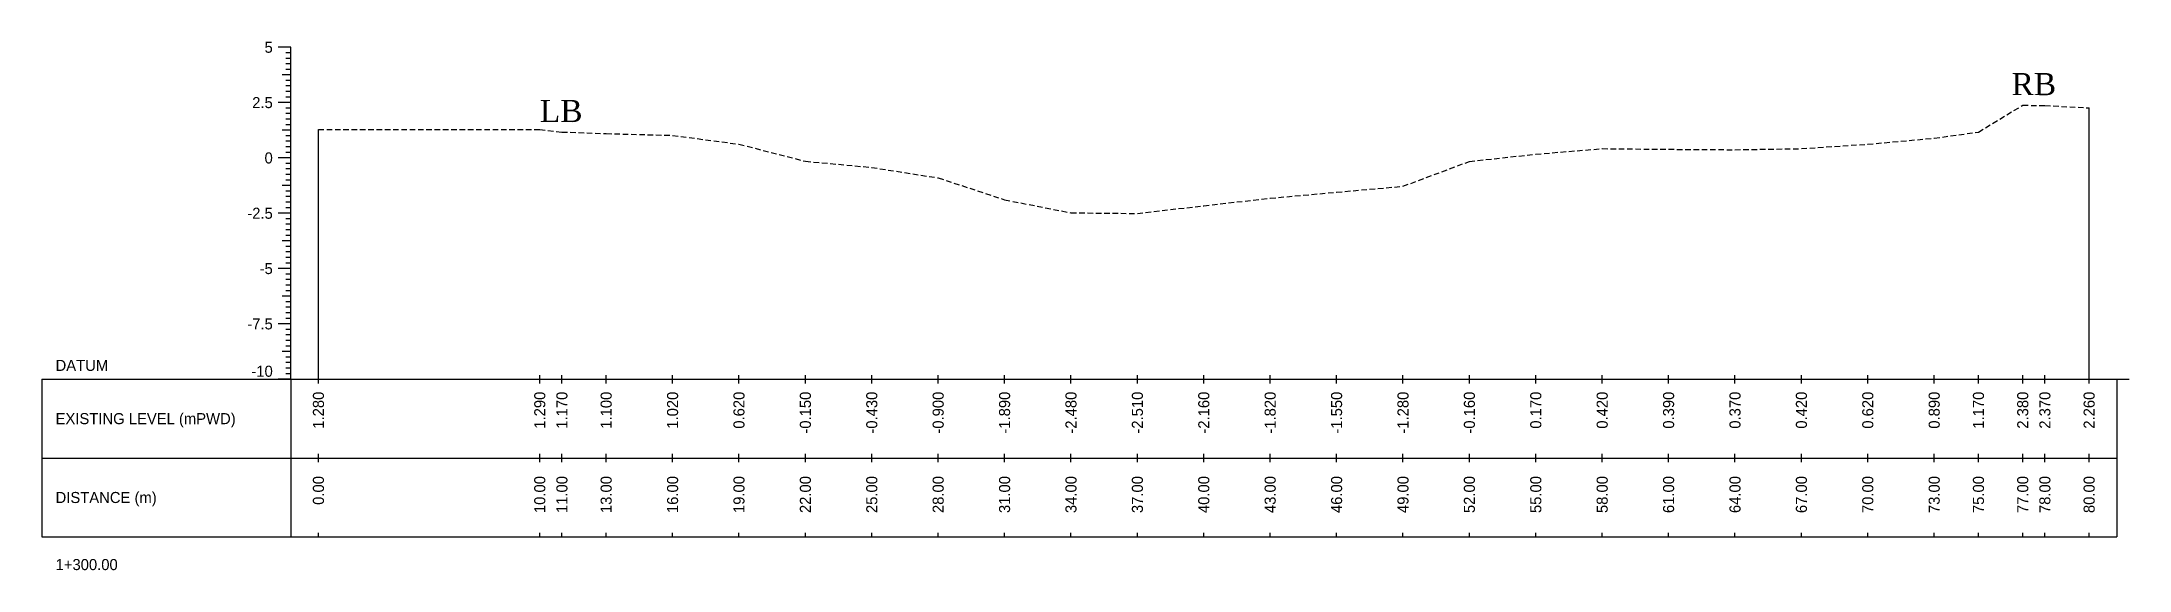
# Model space of a CAD drawing. Header units: inches. Extents: x 2527 to 3799, y -2520 to -1051.
# Drawn here: x 3209.5 to 3303.8, y -1242.1 to -1218.2 of the extents above; entities that cross this region are included whole.
import ezdxf
from ezdxf.enums import TextEntityAlignment as Align

# ---------------------------------------------------------------- set-up
doc = ezdxf.new("R2010")
doc.units = ezdxf.units.IN
doc.header["$MEASUREMENT"] = 0
doc.linetypes.add('HIDDEN', pattern=[0.375, 0.25, -0.125])
doc.layers.add('CS_Drawing', color=7, linetype='Continuous')
doc.layers.add('GL', color=3, linetype='HIDDEN')
doc.styles.add('romans', font='romans.shx')

msp = doc.modelspace()

# ---------------------------------------------------------------- texts
at = {"char_height": 1, "width": 87.77218, "attachment_point": 1, "style": 'romans'}
for s, insert in [('{\\fTimes New Roman|b0|i0|c0|p18;RB}', (3298.486, -1219.649)), ('{\\fTimes New Roman|b0|i0|c0|p18;LB}', (3231.994, -1220.865))]:
    msp.add_mtext(s, dxfattribs=dict(at, insert=insert))
at = {"layer": 'CS_Drawing'}
for s, p in [('5', (3219.929, -1218.485)), ('2.5', (3219.929, -1220.985)), ('0', (3219.929, -1223.485)), ('-2.5', (3219.929, -1225.985)), ('-5', (3219.929, -1228.485)), ('-7.5', (3219.929, -1230.985))]:
    msp.add_text(s, height=0.5, dxfattribs=at).set_placement(p, align=Align.MIDDLE_RIGHT)
for s, p in [('DATUM', (3210.116, -1232.86)), ('EXISTING LEVEL (mPWD)', (3210.116, -1235.266)), ('DISTANCE (m)', (3210.116, -1238.829)), ('1+300.00', (3210.116, -1241.86))]:
    msp.add_text(s, height=0.5, dxfattribs=at).set_placement(p, align=Align.MIDDLE_LEFT)
msp.add_text('-10', height=0.5, dxfattribs=at).set_placement((3219.929, -1233.373), align=Align.RIGHT)
for s, p in [('1.280', (3221.991, -1234.048)), ('1.290', (3231.991, -1234.048)), ('1.170', (3232.991, -1234.048)), ('1.100', (3234.991, -1234.048)), ('1.020', (3237.991, -1234.048)), ('0.620', (3240.991, -1234.048)), ('-0.150', (3243.991, -1234.048)), ('-0.430', (3246.991, -1234.048)), ('-0.900', (3249.991, -1234.048)), ('-1.890', (3252.991, -1234.048)), ('-2.480', (3255.991, -1234.048)), ('-2.510', (3258.991, -1234.048)), ('-2.160', (3261.991, -1234.048)), ('-1.820', (3264.991, -1234.048)), ('-1.550', (3267.991, -1234.048)), ('-1.280', (3270.991, -1234.048)), ('-0.160', (3273.991, -1234.048)), ('0.170', (3276.991, -1234.048)), ('0.420', (3279.991, -1234.048)), ('0.390', (3282.991, -1234.048)), ('0.370', (3285.991, -1234.048)), ('0.420', (3288.991, -1234.048)), ('0.620', (3291.991, -1234.048)), ('0.890', (3294.991, -1234.048)), ('1.170', (3296.991, -1234.048)), ('2.380', (3298.991, -1234.048)), ('2.370', (3299.991, -1234.048)), ('2.260', (3301.991, -1234.048)), ('0.00', (3221.991, -1237.86)), ('10.00', (3231.991, -1237.86)), ('11.00', (3232.991, -1237.86)), ('13.00', (3234.991, -1237.86)), ('16.00', (3237.991, -1237.86)), ('19.00', (3240.991, -1237.86)), ('22.00', (3243.991, -1237.86)), ('25.00', (3246.991, -1237.86)), ('28.00', (3249.991, -1237.86)), ('31.00', (3252.991, -1237.86)), ('34.00', (3255.991, -1237.86)), ('37.00', (3258.991, -1237.86)), ('40.00', (3261.991, -1237.86)), ('43.00', (3264.991, -1237.86)), ('46.00', (3267.991, -1237.86)), ('49.00', (3270.991, -1237.86)), ('52.00', (3273.991, -1237.86)), ('55.00', (3276.991, -1237.86)), ('58.00', (3279.991, -1237.86)), ('61.00', (3282.991, -1237.86)), ('64.00', (3285.991, -1237.86)), ('67.00', (3288.991, -1237.86)), ('70.00', (3291.991, -1237.86)), ('73.00', (3294.991, -1237.86)), ('75.00', (3296.991, -1237.86)), ('77.00', (3298.991, -1237.86)), ('78.00', (3299.991, -1237.86)), ('80.00', (3301.991, -1237.86))]:
    msp.add_text(s, height=0.5, rotation=90, dxfattribs=at).set_placement(p, align=Align.MIDDLE_RIGHT)

# ---------------------------------------------------------------- linework, layer by layer
at = {"layer": 'CS_Drawing'}
for p, q in [((3220.741, -1218.485), (3220.179, -1218.485)), ((3220.741, -1218.485), (3220.347, -1218.485)), ((3220.741, -1218.485), (3220.516, -1218.485)), ((3220.741, -1233.485), (3220.741, -1218.485)), ((3220.741, -1218.735), (3220.516, -1218.735)), ((3220.741, -1218.985), (3220.516, -1218.985)), ((3220.741, -1219.235), (3220.516, -1219.235)), ((3220.741, -1219.735), (3220.347, -1219.735)), ((3220.741, -1219.485), (3220.516, -1219.485)), ((3220.741, -1219.735), (3220.516, -1219.735)), ((3220.741, -1219.985), (3220.516, -1219.985)), ((3220.741, -1220.235), (3220.516, -1220.235)), ((3220.741, -1220.985), (3220.179, -1220.985)), ((3220.741, -1220.985), (3220.347, -1220.985)), ((3220.741, -1220.485), (3220.516, -1220.485)), ((3220.741, -1220.735), (3220.516, -1220.735)), ((3220.741, -1220.985), (3220.516, -1220.985)), ((3220.741, -1221.235), (3220.516, -1221.235)), ((3301.991, -1233.485), (3301.991, -1221.225)), ((3220.741, -1222.235), (3220.347, -1222.235)), ((3220.741, -1221.485), (3220.516, -1221.485)), ((3220.741, -1221.735), (3220.516, -1221.735)), ((3220.741, -1221.985), (3220.516, -1221.985)), ((3220.741, -1222.235), (3220.516, -1222.235)), ((3221.991, -1233.485), (3221.991, -1222.205)), ((3220.741, -1222.485), (3220.516, -1222.485)), ((3220.741, -1222.735), (3220.516, -1222.735)), ((3220.741, -1222.985), (3220.516, -1222.985)), ((3220.741, -1223.485), (3220.179, -1223.485)), ((3220.741, -1223.485), (3220.347, -1223.485)), ((3220.741, -1223.235), (3220.516, -1223.235)), ((3220.741, -1223.485), (3220.516, -1223.485)), ((3220.741, -1223.735), (3220.516, -1223.735)), ((3220.741, -1223.985), (3220.516, -1223.985)), ((3220.741, -1224.735), (3220.347, -1224.735)), ((3220.741, -1224.235), (3220.516, -1224.235)), ((3220.741, -1224.485), (3220.516, -1224.485)), ((3220.741, -1224.735), (3220.516, -1224.735)), ((3220.741, -1224.985), (3220.516, -1224.985)), ((3220.741, -1225.985), (3220.179, -1225.985)), ((3220.741, -1225.985), (3220.347, -1225.985)), ((3220.741, -1225.235), (3220.516, -1225.235)), ((3220.741, -1225.485), (3220.516, -1225.485)), ((3220.741, -1225.735), (3220.516, -1225.735)), ((3220.741, -1225.985), (3220.516, -1225.985)), ((3220.741, -1226.235), (3220.516, -1226.235)), ((3220.741, -1226.485), (3220.516, -1226.485)), ((3220.741, -1226.735), (3220.516, -1226.735)), ((3220.741, -1226.985), (3220.516, -1226.985)), ((3220.741, -1227.235), (3220.347, -1227.235)), ((3220.741, -1227.235), (3220.516, -1227.235)), ((3220.741, -1227.485), (3220.516, -1227.485)), ((3220.741, -1227.735), (3220.516, -1227.735)), ((3220.741, -1228.485), (3220.179, -1228.485)), ((3220.741, -1228.485), (3220.347, -1228.485)), ((3220.741, -1227.985), (3220.516, -1227.985)), ((3220.741, -1228.235), (3220.516, -1228.235)), ((3220.741, -1228.485), (3220.516, -1228.485)), ((3220.741, -1228.735), (3220.516, -1228.735)), ((3220.741, -1229.735), (3220.347, -1229.735)), ((3220.741, -1228.985), (3220.516, -1228.985)), ((3220.741, -1229.235), (3220.516, -1229.235)), ((3220.741, -1229.485), (3220.516, -1229.485)), ((3220.741, -1229.735), (3220.516, -1229.735)), ((3220.741, -1229.985), (3220.516, -1229.985)), ((3220.741, -1230.235), (3220.516, -1230.235)), ((3220.741, -1230.485), (3220.516, -1230.485)), ((3220.741, -1230.735), (3220.516, -1230.735)), ((3220.741, -1230.985), (3220.179, -1230.985)), ((3220.741, -1230.985), (3220.347, -1230.985)), ((3220.741, -1230.985), (3220.516, -1230.985)), ((3220.741, -1231.235), (3220.516, -1231.235)), ((3220.741, -1231.485), (3220.516, -1231.485)), ((3220.741, -1232.235), (3220.347, -1232.235)), ((3220.741, -1231.735), (3220.516, -1231.735)), ((3220.741, -1231.985), (3220.516, -1231.985)), ((3220.741, -1232.235), (3220.516, -1232.235)), ((3220.741, -1232.485), (3220.516, -1232.485)), ((3209.491, -1233.485), (3220.741, -1233.485)), ((3209.491, -1233.485), (3209.491, -1240.61)), ((3220.741, -1233.485), (3220.179, -1233.485)), ((3220.741, -1233.485), (3220.347, -1233.485)), ((3220.741, -1232.735), (3220.516, -1232.735)), ((3220.741, -1232.985), (3220.516, -1232.985)), ((3220.741, -1233.235), (3220.516, -1233.235)), ((3220.741, -1233.485), (3220.516, -1233.485)), ((3220.741, -1233.485), (3303.241, -1233.485)), ((3220.741, -1233.485), (3220.741, -1240.61)), ((3221.991, -1233.673), (3221.991, -1233.298)), ((3231.991, -1233.673), (3231.991, -1233.298)), ((3232.991, -1233.673), (3232.991, -1233.298)), ((3234.991, -1233.673), (3234.991, -1233.298)), ((3237.991, -1233.673), (3237.991, -1233.298)), ((3240.991, -1233.673), (3240.991, -1233.298)), ((3243.991, -1233.673), (3243.991, -1233.298)), ((3246.991, -1233.673), (3246.991, -1233.298)), ((3249.991, -1233.673), (3249.991, -1233.298)), ((3252.991, -1233.673), (3252.991, -1233.298)), ((3255.991, -1233.673), (3255.991, -1233.298)), ((3258.991, -1233.673), (3258.991, -1233.298)), ((3261.991, -1233.673), (3261.991, -1233.298)), ((3264.991, -1233.673), (3264.991, -1233.298)), ((3267.991, -1233.673), (3267.991, -1233.298)), ((3270.991, -1233.673), (3270.991, -1233.298)), ((3273.991, -1233.673), (3273.991, -1233.298)), ((3276.991, -1233.673), (3276.991, -1233.298)), ((3279.991, -1233.673), (3279.991, -1233.298)), ((3282.991, -1233.673), (3282.991, -1233.298)), ((3285.991, -1233.673), (3285.991, -1233.298)), ((3288.991, -1233.673), (3288.991, -1233.298)), ((3291.991, -1233.673), (3291.991, -1233.298)), ((3294.991, -1233.673), (3294.991, -1233.298)), ((3296.991, -1233.673), (3296.991, -1233.298)), ((3298.991, -1233.673), (3298.991, -1233.298)), ((3299.991, -1233.673), (3299.991, -1233.298)), ((3301.991, -1233.673), (3301.991, -1233.298)), ((3303.241, -1233.485), (3303.804, -1233.485)), ((3303.241, -1233.485), (3303.635, -1233.485)), ((3303.241, -1233.485), (3303.466, -1233.485)), ((3303.241, -1233.485), (3303.241, -1240.61)), ((3209.491, -1237.048), (3220.741, -1237.048)), ((3220.741, -1237.048), (3303.241, -1237.048)), ((3220.741, -1237.048), (3303.241, -1237.048)), ((3221.991, -1237.235), (3221.991, -1236.86)), ((3231.991, -1237.235), (3231.991, -1236.86)), ((3232.991, -1237.235), (3232.991, -1236.86)), ((3234.991, -1237.235), (3234.991, -1236.86)), ((3237.991, -1237.235), (3237.991, -1236.86)), ((3240.991, -1237.235), (3240.991, -1236.86)), ((3243.991, -1237.235), (3243.991, -1236.86)), ((3246.991, -1237.235), (3246.991, -1236.86)), ((3249.991, -1237.235), (3249.991, -1236.86)), ((3252.991, -1237.235), (3252.991, -1236.86)), ((3255.991, -1237.235), (3255.991, -1236.86)), ((3258.991, -1237.235), (3258.991, -1236.86)), ((3261.991, -1237.235), (3261.991, -1236.86)), ((3264.991, -1237.235), (3264.991, -1236.86)), ((3267.991, -1237.235), (3267.991, -1236.86)), ((3270.991, -1237.235), (3270.991, -1236.86)), ((3273.991, -1237.235), (3273.991, -1236.86)), ((3276.991, -1237.235), (3276.991, -1236.86)), ((3279.991, -1237.235), (3279.991, -1236.86)), ((3282.991, -1237.235), (3282.991, -1236.86)), ((3285.991, -1237.235), (3285.991, -1236.86)), ((3288.991, -1237.235), (3288.991, -1236.86)), ((3291.991, -1237.235), (3291.991, -1236.86)), ((3294.991, -1237.235), (3294.991, -1236.86)), ((3296.991, -1237.235), (3296.991, -1236.86)), ((3298.991, -1237.235), (3298.991, -1236.86)), ((3299.991, -1237.235), (3299.991, -1236.86)), ((3301.991, -1237.235), (3301.991, -1236.86)), ((3209.491, -1240.61), (3220.741, -1240.61)), ((3220.741, -1240.61), (3303.241, -1240.61)), ((3221.991, -1240.61), (3221.991, -1240.423)), ((3231.991, -1240.61), (3231.991, -1240.423)), ((3232.991, -1240.61), (3232.991, -1240.423)), ((3234.991, -1240.61), (3234.991, -1240.423)), ((3237.991, -1240.61), (3237.991, -1240.423)), ((3240.991, -1240.61), (3240.991, -1240.423)), ((3243.991, -1240.61), (3243.991, -1240.423)), ((3246.991, -1240.61), (3246.991, -1240.423)), ((3249.991, -1240.61), (3249.991, -1240.423)), ((3252.991, -1240.61), (3252.991, -1240.423)), ((3255.991, -1240.61), (3255.991, -1240.423)), ((3258.991, -1240.61), (3258.991, -1240.423)), ((3261.991, -1240.61), (3261.991, -1240.423)), ((3264.991, -1240.61), (3264.991, -1240.423)), ((3267.991, -1240.61), (3267.991, -1240.423)), ((3270.991, -1240.61), (3270.991, -1240.423)), ((3273.991, -1240.61), (3273.991, -1240.423)), ((3276.991, -1240.61), (3276.991, -1240.423)), ((3279.991, -1240.61), (3279.991, -1240.423)), ((3282.991, -1240.61), (3282.991, -1240.423)), ((3285.991, -1240.61), (3285.991, -1240.423)), ((3288.991, -1240.61), (3288.991, -1240.423)), ((3291.991, -1240.61), (3291.991, -1240.423)), ((3294.991, -1240.61), (3294.991, -1240.423)), ((3296.991, -1240.61), (3296.991, -1240.423)), ((3298.991, -1240.61), (3298.991, -1240.423)), ((3299.991, -1240.61), (3299.991, -1240.423)), ((3301.991, -1240.61), (3301.991, -1240.423))]:
    msp.add_line(p, q, dxfattribs=at)
at = {"layer": 'GL'}
msp.add_lwpolyline([(3221.991, -1222.205), (3231.991, -1222.195), (3232.991, -1222.315), (3234.991, -1222.385), (3237.991, -1222.465), (3240.991, -1222.865), (3243.991, -1223.635), (3246.991, -1223.915), (3249.991, -1224.385), (3252.991, -1225.375), (3255.991, -1225.965), (3258.991, -1225.995), (3261.991, -1225.645), (3264.991, -1225.305), (3267.991, -1225.035), (3270.991, -1224.765), (3273.991, -1223.645), (3276.991, -1223.315), (3279.991, -1223.065), (3282.991, -1223.095), (3285.991, -1223.115), (3288.991, -1223.065), (3291.991, -1222.865), (3294.991, -1222.595), (3296.991, -1222.315), (3298.991, -1221.105), (3299.991, -1221.115), (3301.991, -1221.225)], dxfattribs=at)

msp.set_redraw_order([(e.dxf.handle, doc.entitydb.next_handle()) for e in msp.query("TEXT MTEXT ATTDEF DIMENSION ARC_DIMENSION")])  # texts and dimensions are drawn at this point

doc.saveas('drawing.dxf')
